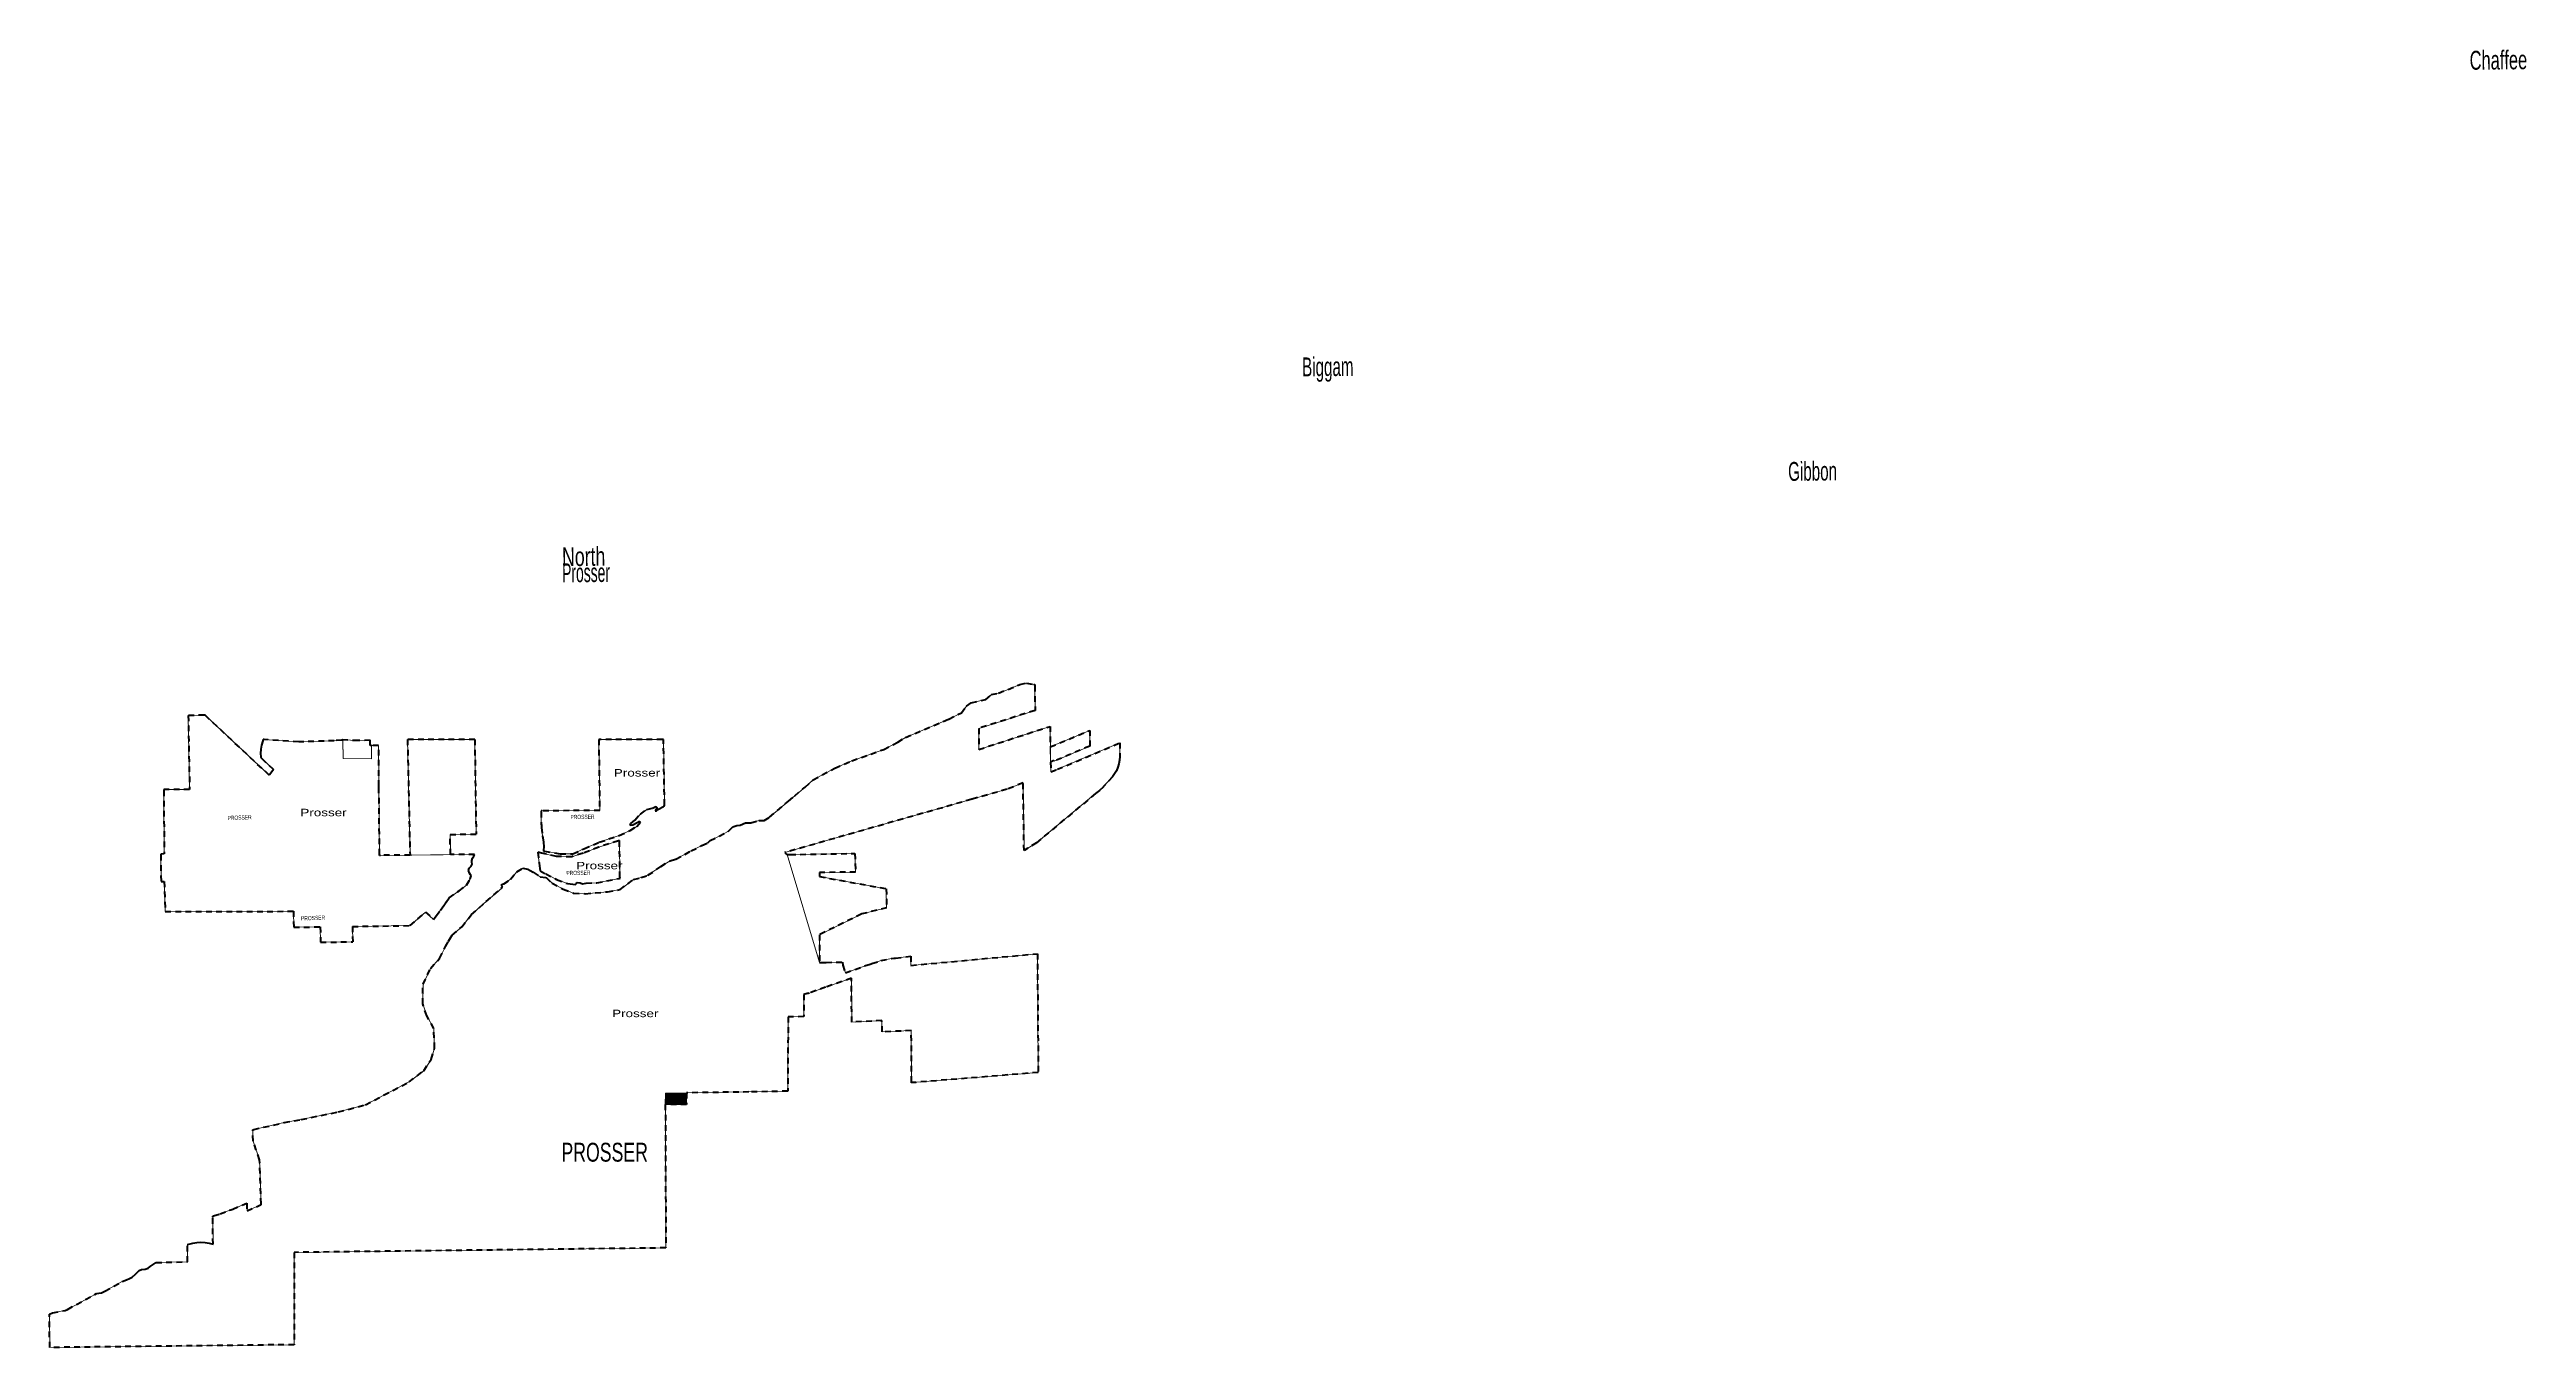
# Model space of a CAD drawing. Header units: feet. Extents: x -903180 to 1023491, y -707744 to 564635.
# Drawn here: x 302508 to 354954, y -479165 to -451668 of the extents above; entities that cross this region are included whole.
import ezdxf

# ---------------------------------------------------------------- set-up
doc = ezdxf.new("R2010")
doc.units = ezdxf.units.FT
doc.header["$LTSCALE"] = 80
doc.linetypes.add('SHORT_DASHED', pattern=[2.7, 1.5, -1.2])
doc.layers.add('13', color=7, linetype='SHORT_DASHED', lineweight=40)
doc.layers.add('58', color=7, linetype='Continuous', lineweight=13)
for name, color, linetype in [('14', 7, 'Continuous'), ('16', 7, 'Continuous'), ('36', 7, 'Continuous')]:
    doc.layers.add(name, color=color, linetype=linetype)

msp = doc.modelspace()

# ---------------------------------------------------------------- texts
at = {"layer": '14', "width": 0.7}
for rotation, p in [(1.857, (306279.41, -467992.8)), (0.579, (313538.81, -467971.24)), (0.579, (313452.74, -469157.42)), (1.857, (307834.18, -470119.36))]:
    msp.add_text('PROSSER', height=88.98, rotation=rotation, dxfattribs=at).set_placement(p)
msp.add_text('PROSSER', height=400, dxfattribs=at).set_placement((313346.6, -475228.5))
at = {"layer": '16'}
for s, width, p in [('Chaffee', 0.65, (353752.93, -452097.81)), ('Biggam', 0.6, (329031.57, -458592.89)), ('Gibbon', 0.6, (339322.56, -460807.44)), ('Prosser', 0.55, (313363.11, -462956.9)), ('North', 0.7, (313361.73, -462614))]:
    msp.add_text(s, height=400, rotation=0.63, dxfattribs=dict(at, width=width)).set_placement(p)
at = {"layer": '36', "width": 1.35}
for p in [(314457.39, -467069.66), (307819.22, -467910.78), (313659.45, -469034.58), (314420.45, -472167.07)]:
    msp.add_text('Prosser', height=157.5, dxfattribs=at).set_placement(p)

# ---------------------------------------------------------------- hatches: boundary and pattern name
at = {"layer": '58'}
msp.add_hatch(color=256, dxfattribs=at).paths.add_polyline_path([(315546.83, -473776.9), (315996.66, -473769.77), (315996.89, -474017.38), (315545.83, -474020.38)])

# ---------------------------------------------------------------- linework, layer by layer
at = {"layer": '13'}
for p, q in [((311510.53, -466287.51), (310087, -466287.45)), ((311510.53, -466287.51), (311540.36, -468290.65)), ((315645.39, -468853.94), (315769.71, -468821.32)), ((318812.81, -469102.25), (318812.81, -469189.7)), ((318812.81, -469189.7), (320223.54, -469447.33)), ((308919.61, -470245.85), (308926.56, -470570.79)), ((319703.76, -469981.95), (318807.56, -470420.47)), ((323442.88, -473339.03), (320781.42, -473554.52))]:
    msp.add_line(p, q, dxfattribs=at)
for points in [[(315769.71, -468821.32), (316094.21, -468645.35), (316322.6, -468534.01), (316444.83, -468477.3), (316494.81, -468424.9), (316687.14, -468331.77), (316887.48, -468230.59), (316973.42, -468135.89), (317061.62, -468105.42), (317133.86, -468099.1), (317247.2, -468049.16), (317360.42, -468050.39), (317524.06, -468001.9), (317642.33, -468004.22), (317755.5, -467930.36), (318157.46, -467588.33), (318285.23, -467479.61), (318503.85, -467293.58), (318679.98, -467138.55), (319137.37, -466893.22), (319493.86, -466737.62), (320171.77, -466497.15), (320468.15, -466342.41), (320635.03, -466241.7), (321547.33, -465855.4), (321815.88, -465717.12), (321926.12, -465579.09), (322023.25, -465505.46), (322332.92, -465438.82), (322449.61, -465330.8), (322603.48, -465300.5), (322804.78, -465223.38), (323053.76, -465117.47), (323195.64, -465089.36), (323351.16, -465119.42), (323371.11, -465123.27), (323371.3, -465151.02), (323374.81, -465670.23), (322182.87, -466048.89), (322184.06, -466496.55), (323694.67, -466006.45), (323697.54, -466442.61), (324533.12, -466091.17), (324532.46, -466424.17), (323778.57, -466744.18), (323773.19, -466731.94), (323702.61, -466763.94), (323709.99, -466971.4), (323847.34, -466916.92), (325168.23, -466359.22), (325172.28, -466596.73), (325172.18, -466644.86), (325165.41, -466722.89), (325150.52, -466799.78), (325127.68, -466874.7), (325097.12, -466946.82), (325059.2, -467015.35), (325014.32, -467079.54), (324817.57, -467289.92), (324814.11, -467293.62), (324738.74, -467365.92), (324656.22, -467429.95), (323404.57, -468472.56), (323142.47, -468634.27), (323121.2, -467204.97), (322780.48, -467340.13), (322034.9, -467551.9), (318096.64, -468675.24), (318076.77, -468680.91), (318095.51, -468700.77), (318099.43, -468704.01), (318108.5, -468710.03), (318118.15, -468715.07), (318128.28, -468719.07), (318138.77, -468722), (318148.01, -468723.56), (318171.34, -468724.22), (318188.01, -468723.92), (319560.02, -468699.09), (319574.29, -469092.86), (318812.81, -469102.25)], [(310087, -466287.45), (310141.09, -468733.67), (309514.98, -468739.32), (309494.96, -468739.53), (309494.8, -468721.66), (309482.1, -467310.08), (309482.03, -467307.86), (309481.8, -467270.08), (309476.61, -466414.92), (309326.59, -466413.66), (309297.3, -466412.8), (309296.9, -466299.01), (309039.56, -466308.69), (308719.38, -466294.94), (308698.04, -466297.02), (308536.66, -466312.72), (307785.17, -466336.75), (307053.99, -466283.45), (307034.15, -466282.01), (307026.76, -466302.46), (307021.73, -466316.38), (306997.6, -466402.53), (306982.61, -466490.72), (306976.91, -466580), (306979.76, -466649.38), (306980.57, -466669.19), (307000.58, -466687.94), (307228.29, -466901.34), (307248.35, -466920.15), (307234.52, -466940.24), (307234.21, -466940.69), (307158.29, -467041.32), (305825.3, -465792.06), (305804.65, -465772.71), (305785.3, -465772.78), (305444.9, -465773.97), (305472.74, -467341.16), (304942.05, -467346.41), (304925.23, -467346.58), (304925.42, -467366.61), (304937.74, -468710.84), (304883.1, -468712.22), (304863.11, -468712.73), (304863.29, -468731.93), (304868.54, -469293.41), (304938.44, -469291.51), (304957.31, -469930.4), (307594.53, -469925.09), (307670.16, -469925.1), (307678.43, -470263.23), (308239.66, -470255.7), (308246.61, -470580.65), (308926.56, -470570.79)], [(308919.61, -470245.85), (310144.92, -470228.1), (310469.35, -469939.8), (310639.61, -470096.52), (310694.88, -470023.3), (310786.99, -469898.68), (310856.57, -469804.56), (310877.78, -469774.07), (310888.67, -469758.42), (310905.98, -469734.07), (310971.51, -469641.88), (311179.68, -469490.47), (311337.78, -469369.38), (311417.55, -469234.56), (311432.01, -469171.06), (311423.52, -469149.47), (311397.55, -469119.18), (311378.08, -469058.61), (311391.06, -469013.18), (311434.33, -468965.59), (311455.97, -468928.81), (311449.48, -468883.38), (311449.48, -468848.77), (311466.78, -468799.01), (311492.74, -468760.07), (311508.92, -468719), (310998.11, -468724.74), (310988.61, -468296.32), (311540.36, -468290.65)], [(302507.89, -478460.17), (302570.38, -478429.56), (302791.36, -478392.21), (302838.05, -478382.87), (302887.84, -478357.98), (303463.63, -478043.63), (303500.98, -478021.84), (303550.77, -478015.62), (303606.8, -478006.28), (303681.49, -477975.16), (304048.75, -477766.63), (304139.01, -477729.28), (304204.37, -477707.49), (304257.28, -477676.37), (304325.75, -477614.12), (304406.67, -477533.2), (304453.36, -477514.53), (304534.28, -477508.3), (304596.53, -477486.52), (304640.1, -477452.28), (304699.23, -477408.71), (304764.59, -477365.13), (305429.08, -477351.13), (305430.88, -476986.91), (305458.32, -476977.47), (305542.1, -476955.05), (305627.76, -476941.51), (305714.37, -476937.01), (305800.97, -476941.58), (305886.62, -476955.17), (305970.38, -476977.65), (305963.08, -476401.31), (305962.82, -476381.29), (305982.76, -476375.46), (306118.28, -476335.84), (306346.22, -476247.77), (306365.55, -476240.3), (306386.22, -476231.66), (306684.6, -476106.87), (306689.32, -476267.48), (306963.25, -476152.91), (306985.95, -476143.42), (306985.37, -476124.55), (306956.98, -475190.11), (306815.94, -474793.13), (306814.62, -474572.85), (306814.49, -474552.06), (306831.03, -474548.3), (307475.28, -474401.67), (307837.42, -474334.8), (308623.09, -474176.61), (309200.06, -474023.25), (310120.62, -473538.58), (310429.72, -473301.58), (310587.36, -473062.06), (310660.69, -472820.87), (310645.04, -472407.41), (310495.45, -472137.02), (310410.15, -471882.43), (310416.57, -471468.88), (310573.85, -471135), (310767.73, -470921.43), (310889.21, -470674.02), (310958.77, -470556.71), (310998.79, -470489.21), (311034.78, -470428.52), (311236.84, -470253.05), (311442.57, -469991.25), (311754.63, -469714.96), (312074.73, -469440.64), (312087.71, -469421.03), (312098.68, -469406.42), (312082.51, -469378.38), (312082.4, -469350.28), (312128.55, -469346.08), (312270.68, -469245.13), (312402.55, -469088.01), (312530.72, -469013.21), (312635.18, -469034.87), (312683.2, -469060.74), (312751.55, -469097.75), (312896.74, -469192.38), (313023.27, -469209.93), (313148.19, -469331.87), (313385.54, -469457.37), (313604.66, -469542.79), (313847.58, -469551.84), (314321.14, -469511.76), (314587.92, -469464.5), (314752.06, -469345.39), (314872.12, -469248.55), (315032.55, -469211.76), (315178.88, -469158.97), (315451.17, -468979.2), (315645.39, -468853.94)], [(320223.54, -469447.33), (320232.57, -469851), (319703.76, -469981.95)], [(318807.56, -470420.47), (318812.97, -471010.57), (318910.02, -471007.55), (318930.02, -471006.93), (318950.02, -471006.69), (319301.08, -471002.48), (319302.32, -471063.6), (319359.81, -471226.98), (319881.91, -471042.22), (319901.82, -471035.18), (319921.91, -471028.94), (320114.78, -470969.02), (320333.39, -470925.5), (320381.38, -470919.33), (320401.88, -470916.69), (320421.38, -470914.39), (320742.56, -470876.5), (320745.8, -471071.61), (323424.14, -470823.53), (323442.88, -473339.03)], [(320781.42, -473554.52), (320761.43, -473556.14), (320761.29, -473534.93), (320754.48, -472451.34), (320135.54, -472480.69), (320133.75, -472240.51), (319493.94, -472270.84), (319487.03, -471341.63), (318940.79, -471533.02), (318590.64, -471656.93), (318570.98, -471663.89), (318550.64, -471669.32), (318475.87, -471688.62), (318476.59, -472157.05), (318146.31, -472162.81), (318138.32, -473736.12), (317317.95, -473751.87), (315996.66, -473769.77), (315996.89, -474017.38), (315545.83, -474020.38), (315557.43, -477056.16), (307686.43, -477150.6), (307686.26, -479106.16), (302511.74, -479165.45), (302507.89, -478460.17)]]:
    msp.add_lwpolyline(points, dxfattribs=at)
for points in [[(312965.67, -468649.56), (312985.51, -468652.76), (313320.4, -468706.87), (313589.38, -468709.78), (313823.8, -468598.42), (314148.45, -468462.59), (314571.42, -468318.34), (314799.84, -468211.01), (314942.02, -468126.12), (315019.95, -468035.47), (314999.84, -468025.51), (314947.75, -468049.82), (314859.62, -468098.35), (314803.44, -468106.61), (314815.33, -468066.42), (314899.36, -467993.81), (315017.28, -467864.85), (315153.4, -467767.94), (315277.73, -467737.32), (315345.86, -467706.93), (315366, -467724.92), (315356.12, -467763.1), (315332.17, -467799.33), (315360.26, -467795.2), (315404.29, -467762.9), (315509.15, -467700.13), (315529.1, -467688.19), (315528.84, -467671.68), (315507.6, -466304.92), (315507.29, -466284.92), (315485.21, -466284.94), (314137.23, -466286.42), (314156.76, -467786.23), (312936.73, -467798.56), (312916.69, -467798.77), (312917.02, -467821.28), (312920.73, -468079.36), (312921.03, -468100.16), (312922.16, -468119.36), (312923.85, -468148.12), (312945.74, -468324.01), (312948.64, -468347.34), (312952.27, -468364.01), (312953.54, -468369.87), (312967.39, -468463.36), (312971.4, -468557.79), (312966.76, -468632.12)], [(314586.96, -469221.72), (314586.67, -469203.62), (314574.61, -468439.84), (314574.33, -468422.24), (314554.29, -468428.75), (314140.81, -468563), (313804.1, -468694.85), (313563.52, -468770.11), (313240.33, -468763.4), (312927.71, -468690.05), (312848.98, -468671.57), (312872.99, -468903.87), (312889.18, -469019.36), (312893.71, -469064.61), (313012.93, -469131.68), (313240.22, -469253.21), (313475.4, -469338.56), (313589.25, -469351.98), (313640.94, -469356.63), (313652.66, -469346.92), (313656.16, -469341.86), (313659.66, -469338.36), (313660.83, -469334.47), (313684.17, -469315.02), (313744.31, -469321.41), (313792.58, -469345.3), (313868.79, -469328.93), (314097.59, -469321.97), (314566.99, -469227.64)]]:
    msp.add_lwpolyline(points, close=True, dxfattribs=at)
at = {"layer": '58'}
for points in [[(302507.89, -478460.17), (302511.74, -479165.45), (307686.26, -479106.16), (307686.43, -477150.6), (315557.43, -477056.16), (315546.83, -473776.9), (317317.95, -473751.87), (318138.32, -473736.12), (318146.31, -472162.81), (318476.59, -472157.05), (318475.87, -471688.62), (318550.64, -471669.32), (318570.98, -471663.89), (318590.64, -471656.93), (318940.79, -471533.02), (319487.03, -471341.63), (319493.94, -472270.84), (320133.75, -472240.51), (320135.54, -472480.69), (320754.48, -472451.34), (320761.29, -473534.93), (320761.43, -473556.14), (320781.42, -473554.52), (323442.88, -473339.03), (323424.14, -470823.53), (320745.8, -471071.61), (320742.56, -470876.5), (320421.38, -470914.39), (320401.88, -470916.69), (320381.38, -470919.33), (320333.39, -470925.5), (320114.78, -470969.02), (319921.91, -471028.94), (319901.82, -471035.18), (319881.91, -471042.22), (319359.81, -471226.98), (319302.32, -471063.6), (319301.08, -471002.48), (318950.02, -471006.69), (318930.02, -471006.93), (318910.02, -471007.55), (318812.97, -471010.57), (318128.28, -468719.07), (318118.15, -468715.07), (318108.5, -468710.03), (318099.43, -468704.01), (318095.51, -468700.77), (318076.77, -468680.91), (318096.64, -468675.24), (322034.9, -467551.9), (322780.48, -467340.13), (323121.2, -467204.97), (323142.47, -468634.27), (323404.57, -468472.56), (324656.22, -467429.95), (324738.74, -467365.92), (324814.11, -467293.62), (324817.57, -467289.92), (325014.32, -467079.54), (325059.2, -467015.35), (325097.12, -466946.82), (325127.68, -466874.7), (325150.52, -466799.78), (325165.41, -466722.89), (325172.18, -466644.86), (325172.28, -466596.73), (325168.23, -466359.22), (323847.34, -466916.92), (323708.03, -466973.08), (323700.68, -466604.15), (323694.67, -466006.45), (322184.06, -466496.55), (322182.87, -466048.89), (323374.81, -465670.23), (323371.3, -465151.02), (323371.11, -465123.27), (323351.16, -465119.42), (323195.64, -465089.36), (323053.76, -465117.47), (322804.78, -465223.38), (322603.48, -465300.5), (322449.61, -465330.8), (322332.92, -465438.82), (322023.25, -465505.46), (321926.12, -465579.09), (321815.88, -465717.12), (321547.33, -465855.4), (320635.03, -466241.7), (320468.15, -466342.41), (320171.77, -466497.15), (319493.86, -466737.62), (319137.37, -466893.22), (318679.98, -467138.55), (318503.85, -467293.58)], [(318503.85, -467293.58), (318285.23, -467479.61), (318157.46, -467588.33), (317755.5, -467930.36), (317642.33, -468004.22), (317524.06, -468001.9), (317360.42, -468050.39), (317247.2, -468049.16), (317133.86, -468099.1), (317061.62, -468105.42), (316973.42, -468135.89), (316887.48, -468230.59), (316687.14, -468331.77)], [(316687.14, -468331.77), (316494.81, -468424.9), (316444.83, -468477.3), (316322.6, -468534.01), (316094.21, -468645.35), (315769.71, -468821.32), (315645.39, -468853.94), (315451.17, -468979.2), (315178.88, -469158.97), (315032.55, -469211.76), (314872.12, -469248.55), (314752.06, -469345.39), (314587.92, -469464.5), (314321.14, -469511.76), (313847.58, -469551.84), (313604.66, -469542.79), (313385.54, -469457.37), (313148.19, -469331.87), (313023.27, -469209.93), (312896.74, -469192.38), (312751.55, -469097.75), (312683.2, -469060.74), (312635.18, -469034.87), (312530.72, -469013.21), (312402.55, -469088.01), (312270.68, -469245.13), (312128.55, -469346.08), (312082.4, -469350.28), (312082.51, -469378.38), (312098.68, -469406.42), (312087.71, -469421.03), (312074.73, -469440.64), (311754.63, -469714.96), (311442.57, -469991.25), (311236.84, -470253.05), (311034.78, -470428.52), (310998.79, -470489.21), (310958.77, -470556.71), (310889.21, -470674.02), (310767.73, -470921.43), (310573.85, -471135), (310416.57, -471468.88), (310410.15, -471882.43), (310495.45, -472137.02), (310645.04, -472407.41), (310660.69, -472820.87), (310587.36, -473062.06), (310429.72, -473301.58), (310120.62, -473538.58), (309200.06, -474023.25), (308623.09, -474176.61), (307837.42, -474334.8), (307475.28, -474401.67), (306831.03, -474548.3), (306814.49, -474552.06), (306814.62, -474572.85), (306815.94, -474793.13), (306956.98, -475190.11), (306985.37, -476124.55), (306985.95, -476143.42), (306963.25, -476152.91), (306689.32, -476267.48), (306684.6, -476106.87), (306386.22, -476231.66), (306365.55, -476240.3), (306346.22, -476247.77), (306118.28, -476335.84), (305982.76, -476375.46), (305962.82, -476381.29), (305963.08, -476401.31), (305970.38, -476977.65), (305886.62, -476955.17), (305800.97, -476941.58), (305714.37, -476937.01), (305627.76, -476941.51), (305542.1, -476955.05), (305458.32, -476977.47), (305430.88, -476986.91), (305429.08, -477351.13), (304764.59, -477365.13), (304699.23, -477408.71), (304640.1, -477452.28), (304596.53, -477486.52), (304534.28, -477508.3), (304453.36, -477514.53), (304406.67, -477533.2), (304325.75, -477614.12), (304257.28, -477676.37), (304204.37, -477707.49), (304139.01, -477729.28), (304048.75, -477766.63), (303681.49, -477975.16), (303606.8, -478006.28), (303550.77, -478015.62), (303500.98, -478021.84), (303463.63, -478043.63), (302887.84, -478357.98), (302838.05, -478382.87), (302791.36, -478392.21), (302570.38, -478429.56), (302507.89, -478460.17)]]:
    msp.add_lwpolyline(points, dxfattribs=at)
for points in [[(308919.6, -470245.85), (308937.55, -470245.59), (310144.92, -470228.1), (310469.35, -469939.8), (310639.61, -470096.52), (310694.88, -470023.3), (310786.99, -469898.68), (310856.57, -469804.56), (310877.78, -469774.07), (310888.67, -469758.42), (310905.98, -469734.07), (310971.51, -469641.88), (311179.68, -469490.47), (311337.78, -469369.38), (311417.55, -469234.56), (311432.01, -469171.06), (311423.52, -469149.47), (311397.55, -469119.18), (311378.08, -469058.61), (311391.06, -469013.18), (311434.33, -468965.59), (311455.97, -468928.81), (311449.48, -468883.38), (311449.48, -468848.77), (311466.78, -468799.01), (311492.74, -468760.07), (311508.92, -468719), (309514.98, -468739.32), (309494.96, -468739.53), (309494.8, -468721.66), (309482.1, -467310.08), (309482.03, -467307.86), (309481.8, -467270.08), (309476.61, -466414.92), (309326.59, -466413.66), (309328.29, -466693.69), (308726.18, -466688.63), (308719.73, -466315.07), (308719.38, -466294.94), (308698.04, -466297.02), (308536.66, -466312.72), (307785.17, -466336.75), (307053.99, -466283.45), (307034.15, -466282.01), (307026.76, -466302.46), (307021.73, -466316.38), (306997.6, -466402.53), (306982.61, -466490.72), (306976.91, -466580), (306979.76, -466649.38), (306980.57, -466669.19), (307000.58, -466687.94), (307228.29, -466901.34), (307248.35, -466920.15), (307234.52, -466940.24), (307234.21, -466940.69), (307158.29, -467041.32), (305825.3, -465792.06), (305804.65, -465772.71), (305785.3, -465772.78), (305444.9, -465773.97), (305472.74, -467341.16), (304942.05, -467346.41), (304925.23, -467346.58), (304925.42, -467366.61), (304937.74, -468710.84), (304883.1, -468712.22), (304863.11, -468712.73), (304863.29, -468731.93), (304868.54, -469293.41), (304938.44, -469291.51), (304957.31, -469930.4), (307670.16, -469925.1), (307678.43, -470263.23), (308239.66, -470255.7), (308246.61, -470580.65), (308926.56, -470570.79)], [(323697.29, -466441.83), (324533.12, -466091.17), (324532.46, -466424.17), (323778.57, -466744.18), (323773.19, -466731.94), (323704.32, -466758.14)], [(309326.59, -466413.66), (309326.59, -466413.66), (309328.29, -466693.69), (308726.18, -466688.63), (308719.38, -466294.94), (309039.56, -466308.69), (309296.9, -466299.01), (309297.3, -466412.8)], [(310998.11, -468724.74), (310141.09, -468733.67), (310087, -466287.45), (311510.53, -466287.51), (311540.36, -468290.65), (310988.61, -468296.32)], [(312965.67, -468649.56), (312985.51, -468652.76), (313320.4, -468706.87), (313589.38, -468709.78), (313823.8, -468598.42), (314148.45, -468462.59), (314571.42, -468318.34), (314799.84, -468211.01), (314942.02, -468126.12), (315019.95, -468035.47), (314999.84, -468025.51), (314947.75, -468049.82), (314859.62, -468098.35), (314803.44, -468106.61), (314815.33, -468066.42), (314899.36, -467993.81), (315017.28, -467864.85), (315153.4, -467767.94), (315277.73, -467737.32), (315345.86, -467706.93), (315366, -467724.92), (315356.12, -467763.1), (315332.17, -467799.33), (315360.26, -467795.2), (315404.29, -467762.9), (315509.15, -467700.13), (315529.1, -467688.19), (315528.84, -467671.68), (315507.6, -466304.92), (315507.29, -466284.92), (315485.21, -466284.94), (314137.23, -466286.42), (314156.76, -467786.23), (312936.73, -467798.56), (312916.69, -467798.77), (312917.02, -467821.28), (312920.73, -468079.36), (312921.03, -468100.16), (312922.16, -468119.36), (312923.85, -468148.12), (312945.74, -468324.01), (312948.64, -468347.34), (312952.27, -468364.01), (312953.54, -468369.87), (312967.39, -468463.36), (312971.4, -468557.79), (312966.76, -468632.12)], [(314586.96, -469221.72), (314586.67, -469203.62), (314574.61, -468439.84), (314574.33, -468422.24), (314554.29, -468428.75), (314140.81, -468563), (313804.1, -468694.85), (313563.52, -468770.11), (313240.33, -468763.4), (312927.71, -468690.05), (312848.98, -468671.57), (312872.99, -468903.87), (312889.18, -469019.36), (312893.71, -469064.61), (313012.93, -469131.68), (313240.22, -469253.21), (313475.4, -469338.56), (313589.25, -469351.98), (313640.94, -469356.63), (313652.66, -469346.92), (313656.16, -469341.86), (313659.66, -469338.36), (313660.83, -469334.47), (313684.17, -469315.02), (313744.31, -469321.41), (313792.58, -469345.3), (313868.79, -469328.93), (314097.59, -469321.97), (314566.99, -469227.64)], [(318128.28, -468719.07), (318148.01, -468723.56), (319560.02, -468699.09), (319574.29, -469092.86), (318812.81, -469102.25), (318812.81, -469189.7), (320223.54, -469447.33), (320232.57, -469851), (319703.76, -469981.95), (318807.56, -470420.47), (318812.97, -471010.57)], [(315546.83, -473776.9), (315996.66, -473769.77), (315996.89, -474017.38), (315545.83, -474020.38)]]:
    msp.add_lwpolyline(points, close=True, dxfattribs=at)

msp.set_redraw_order([(e.dxf.handle, doc.entitydb.next_handle()) for e in msp.query("TEXT MTEXT ATTDEF DIMENSION ARC_DIMENSION")])  # texts and dimensions are drawn at this point

doc.saveas('drawing.dxf')
